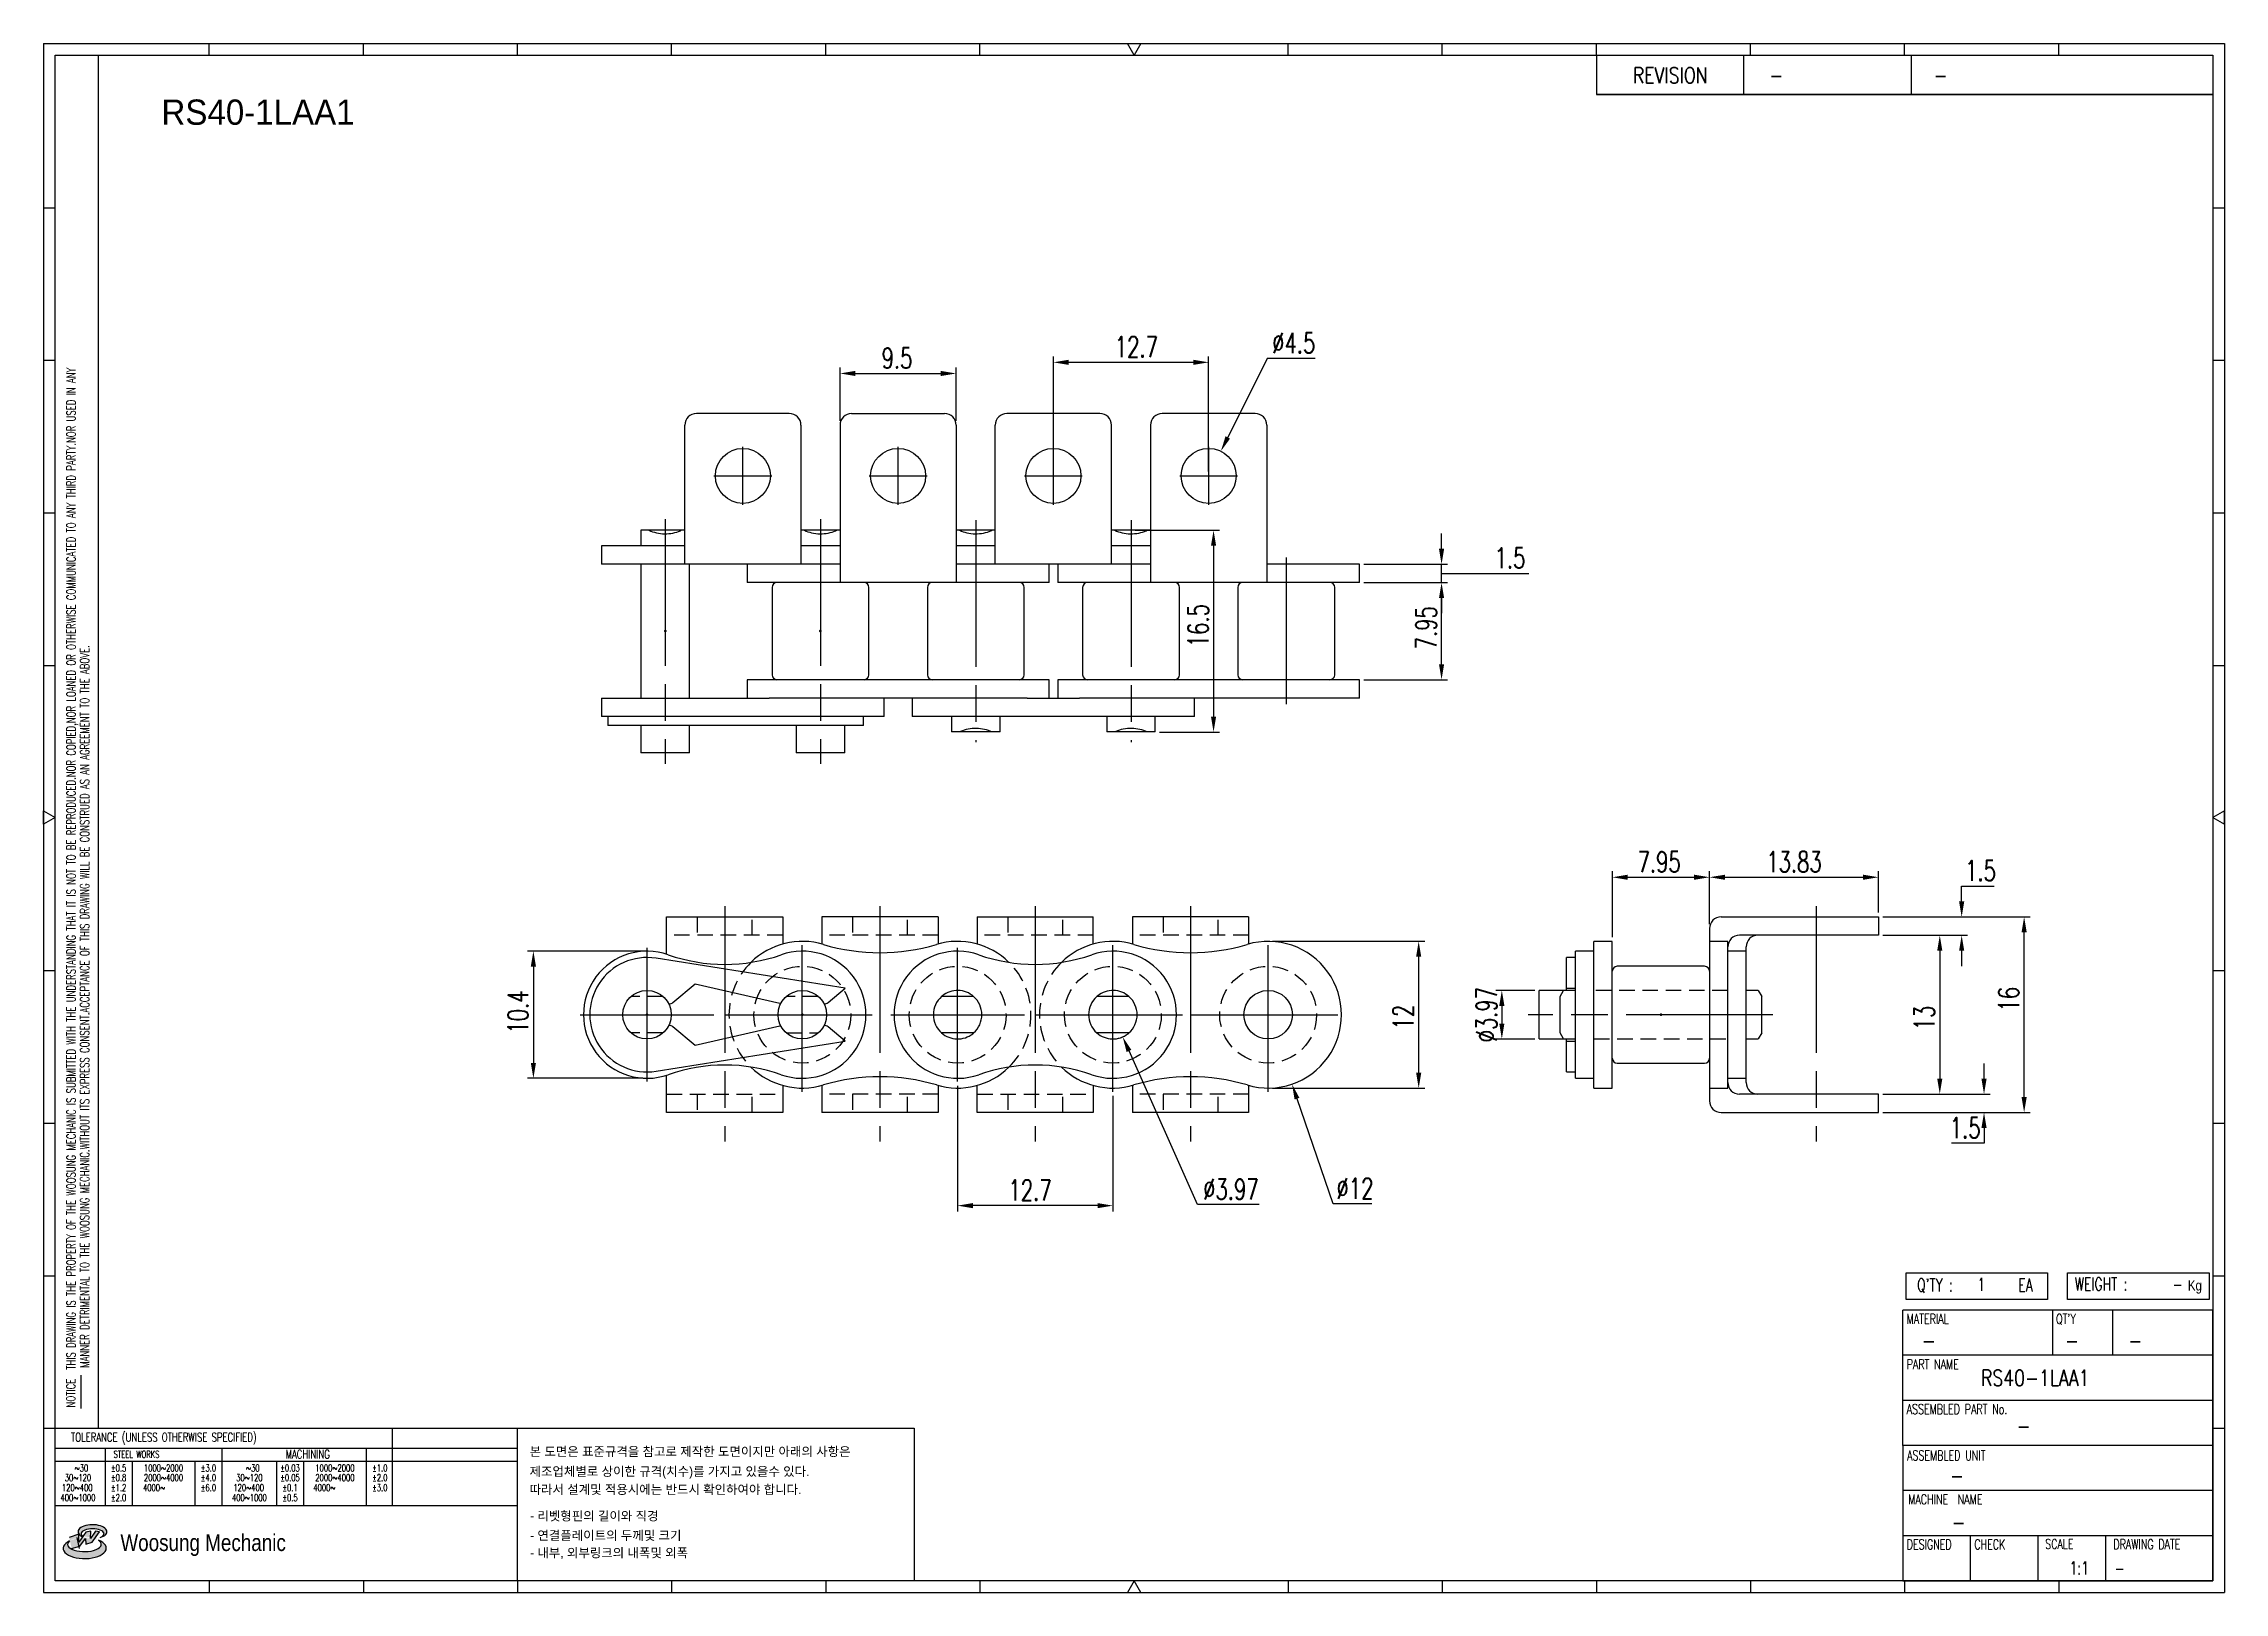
# Model space of a CAD drawing. Header units: millimetres. Extents: x 1499 to 1677, y 1925 to 2051.
import ezdxf
from ezdxf.enums import TextEntityAlignment as Align

# ---------------------------------------------------------------- set-up
doc = ezdxf.new("R2010")
doc.units = ezdxf.units.MM
doc.linetypes.add('AM_ISO08W050', pattern=[18, 12, -1.5, 3, -1.5])
doc.linetypes.add('HIDDEN', pattern=[9.525, 6.35, -3.175])
doc.layers.add('2d ConnectionPoints', color=7, linetype='Continuous', lineweight=50)
doc.layers.add('CL1', color=140, linetype='AM_ISO08W050', lineweight=25)
for name, color, linetype in [('HID-02', 1, 'HIDDEN'), ('S-DIM', 7, 'Continuous'), ('TITLE', 7, 'Continuous'), ('도면레이아웃', 7, 'Continuous')]:
    doc.layers.add(name, color=color, linetype=linetype)
doc.styles.add('HAN', font='ROMANS.shx', dxfattribs={"width": 0.7, "bigfont": 'whgtxt.shx'})
doc.styles.add('HKD_ST2', font='romans.shx', dxfattribs={"width": 0.7, "height": 4, "bigfont": '@extfont2.shx'})
doc.styles.add('HSG', font='SIMPLEX.shx', dxfattribs={"width": 0.7, "bigfont": 'HSG.shx'})
doc.styles.add('MtXpl_', font='Gulim.ttf')
doc.styles.add('SLDTEXTSTYLE4', font='arial.ttf', dxfattribs={"width": 0.8})
doc.styles.get("Standard").update_dxf_attribs({"font": 'arial.ttf'})
doc.dimstyles.new('APP0.7', dxfattribs={"dimscale": 0.7, "dimtxt": 2.4, "dimasz": 1.8, "dimexe": 0.7, "dimexo": 0.5, "dimgap": 0.6, "dimtad": 1, "dimtoh": 1, "dimrnd": 0.01, "dimzin": 9, "dimdsep": 46, "dimtxsty": 'HSG', "dimcen": 0, "dimclrd": 1, "dimclre": 1, "dimclrt": 256, "dimazin": 2, "dimtp": 1, "dimtm": 1, "dimtfac": 0.5, "dimtofl": 0, "dimtmove": 0, "dimatfit": 3, "dimfxl": 0, "dimtvp": 1, "dimtolj": 2, "dimlwd": -1, "dimlwe": -1, "dimarcsym": 0})

msp = doc.modelspace()

# ---------------------------------------------------------------- texts
at = {"color": 254, "style": 'MtXpl_'}
msp.add_text('RS40-1LAA1', height=2.0693, dxfattribs=at).set_placement((1508.729, 2044.799))
at = {"style": 'HAN', "width": 0.8}
msp.add_text('RS40-1LAA1', height=1.2921, dxfattribs=at).set_placement((1657.557, 1941.656))

# ---------------------------------------------------------------- blocks, each defined once
blk = doc.blocks.new('REFGZDFG')
at = {"layer": '도면레이아웃'}
h = blk.add_hatch(color=10, dxfattribs=at)
h.paths.add_polyline_path([(-2.958, 54.547), (-2.947, 54.321), (-2.705, 54.394), (-2.41, 54.81), (-2.567, 54.836), (-2.76, 54.536), (-2.746, 54.828), (-2.954, 54.792), (-3.228, 54.401), (-3.224, 54.712), (-3.603, 54.58), (-3.509, 54.142), (-3.18, 54.233)])
edge = h.paths.add_edge_path()
edge.add_ellipse((-2.688, 54.809), major_axis=(-0.568, 0), ratio=0.487785, start_angle=122.36065, end_angle=403.39574)
edge.add_line((-3.1, 54.619), (-3.092, 54.637))
edge.add_ellipse((-2.685, 54.726), major_axis=(-0.454, 0), ratio=0.444396, start_angle=131.58977, end_angle=386.19408, ccw=False)
edge = h.paths.add_edge_path()
edge.add_ellipse((-2.992, 54.158), major_axis=(-0.851, 0), ratio=0.480113, start_angle=314.67633, end_angle=590.85213)
edge.add_ellipse((-3.004, 54.312), major_axis=(-0.666, 0), ratio=0.43311, start_angle=331.7024, end_angle=574.42495, ccw=False)
at = {"color": 140}
for p, q in [((-4.614, 113.51), (81.404, 113.51)), ((-4.614, 113.51), (-4.614, 52.416)), ((56.632, 113.054), (56.632, 111.501)), ((62.43, 113.054), (62.43, 111.501)), ((69.046, 113.054), (69.046, 111.501)), ((81.404, 113.51), (81.404, 52.416)), ((80.948, 111.501), (56.632, 111.501)), ((56.632, 111.501), (80.948, 111.501)), ((80.948, 111.501), (80.948, 100.888)), ((68.846, 63.974), (68.846, 65.02)), ((68.846, 65.02), (74.432, 65.02)), ((74.432, 65.02), (74.432, 63.974)), ((75.222, 63.974), (75.222, 65.02)), ((75.222, 65.02), (80.808, 65.02)), ((80.808, 65.02), (80.808, 63.974)), ((74.432, 63.974), (68.846, 63.974)), ((80.808, 63.974), (75.222, 63.974)), ((68.724, 58.21), (68.724, 63.547)), ((80.948, 63.547), (68.724, 63.547)), ((74.618, 63.547), (74.618, 61.768)), ((76.99, 63.547), (76.99, 61.768)), ((80.948, 58.21), (80.948, 63.547)), ((80.948, 61.768), (68.724, 61.768)), ((80.948, 59.989), (68.724, 59.989)), ((68.724, 58.21), (68.724, 52.872)), ((80.948, 58.21), (68.724, 58.21)), ((80.948, 52.872), (80.948, 58.21)), ((80.948, 56.43), (68.724, 56.43)), ((80.948, 54.651), (68.724, 54.651)), ((71.393, 52.872), (71.393, 54.651)), ((74.062, 52.872), (74.062, 54.651)), ((76.731, 52.872), (76.731, 54.651)), ((68.724, 52.872), (80.948, 52.872)), ((-4.614, 52.416), (81.404, 52.416))]:
    blk.add_line(p, q, dxfattribs=at)
at = {"color": 2}
for p, q in [((-2.45, 58.89), (-2.45, 113.054)), ((-4.158, 58.89), (14.079, 58.89)), ((9.14, 58.89), (9.14, 55.84)), ((14.079, 52.872), (14.079, 58.89)), ((-4.158, 58.099), (14.079, 58.099)), ((-2.192, 58.099), (-2.192, 55.84)), ((2.422, 58.113), (2.422, 55.84)), ((8.11, 58.099), (8.11, 55.84)), ((-4.158, 57.59), (14.079, 57.59)), ((-1.119, 57.59), (-1.119, 55.84)), ((1.349, 57.59), (1.349, 55.84)), ((4.569, 57.59), (4.569, 55.84)), ((5.642, 57.604), (5.642, 55.84)), ((-4.158, 55.84), (14.079, 55.84))]:
    blk.add_line(p, q, dxfattribs=at)
for p, q in [((14.079, 113.054), (14.079, 113.51)), ((20.158, 113.054), (20.158, 113.51)), ((26.237, 113.054), (26.237, 113.51)), ((32.316, 113.054), (32.316, 113.51)), ((44.474, 113.054), (44.474, 113.51)), ((50.553, 113.054), (50.553, 113.51)), ((56.632, 113.054), (56.632, 113.51)), ((62.711, 113.054), (62.711, 113.51)), ((68.79, 113.054), (68.79, 113.51)), ((74.869, 113.054), (74.869, 113.51)), ((-4.614, 107.036), (-4.158, 107.036)), ((80.948, 107.036), (81.404, 107.036)), ((-4.614, 101.018), (-4.158, 101.018)), ((80.948, 101.018), (81.404, 101.018)), ((-4.614, 95), (-4.158, 95)), ((80.948, 95), (81.404, 95)), ((-4.614, 88.981), (-4.158, 88.981)), ((80.948, 88.981), (81.404, 88.981)), ((-4.614, 76.945), (-4.158, 76.945)), ((80.948, 76.945), (81.404, 76.945)), ((-4.614, 70.927), (-4.158, 70.927)), ((80.948, 70.927), (81.404, 70.927)), ((-4.614, 64.908), (-4.158, 64.908)), ((80.948, 64.908), (81.404, 64.908)), ((-3.136, 59.666), (-3.136, 60.983)), ((-4.614, 58.89), (-4.158, 58.89)), ((80.948, 58.89), (81.404, 58.89)), ((1.921, 52.872), (1.921, 52.416)), ((8, 52.872), (8, 52.416)), ((14.079, 52.872), (14.079, 52.416)), ((20.158, 52.872), (20.158, 52.416)), ((26.237, 52.872), (26.237, 52.416)), ((32.316, 52.872), (32.316, 52.416)), ((62.711, 52.872), (62.711, 52.416)), ((68.79, 52.872), (68.79, 52.416)), ((74.869, 52.872), (74.869, 52.416))]:
    blk.add_line(p, q)
at = {"color": 140}
for points in [[(-4.158, 113.054), (80.948, 113.054), (80.948, 52.872), (-4.158, 52.872)], [(14.079, 58.89), (29.726, 58.89), (29.726, 52.872), (14.079, 52.872)]]:
    blk.add_lwpolyline(points, close=True, dxfattribs=at)
for points in [[(38.395, 113.054), (38.132, 113.51), (38.658, 113.51)], [(-4.158, 82.989), (-4.614, 82.726), (-4.614, 83.252)], [(80.948, 82.989), (81.404, 82.726), (81.404, 83.252)], [(38.395, 52.872), (38.132, 52.416), (38.658, 52.416)]]:
    blk.add_lwpolyline(points, close=True)
at = {"layer": '도면레이아웃'}
for p, q in [((-3.224, 54.712), (-3.603, 54.58)), ((-3.509, 54.142), (-3.18, 54.233)), ((-3.3, 54.58), (-3.207, 54.142)), ((-3.3, 54.58), (-3.3, 54.58)), ((-2.954, 54.792), (-3.228, 54.401)), ((-3.228, 54.401), (-3.224, 54.712)), ((-3.18, 54.233), (-2.958, 54.547)), ((-3.092, 54.637), (-3.1, 54.619)), ((-2.958, 54.547), (-2.947, 54.321)), ((-2.746, 54.828), (-2.954, 54.792)), ((-2.947, 54.321), (-2.705, 54.394)), ((-2.567, 54.836), (-2.76, 54.536)), ((-2.76, 54.536), (-2.746, 54.828)), ((-2.705, 54.394), (-2.41, 54.81)), ((-2.41, 54.81), (-2.567, 54.836))]:
    blk.add_line(p, q, dxfattribs=at)
for centre, major_axis, ratio, start_param, end_param in [((-2.688, 54.809), (-0.568, 0), 0.487785, 2.135596, 7.040584), ((-2.992, 54.158), (-0.851, 0), 0.480113, 5.492138, 10.312315), ((-3.004, 54.312), (-0.666, 0), 0.43311, 5.789299, 10.025607), ((-2.685, 54.726), (-0.454, 0), 0.444396, 2.296675, 6.740358)]:
    blk.add_ellipse(centre, major_axis=major_axis, ratio=ratio, start_param=start_param, end_param=end_param, dxfattribs=at)
for s, height, style, width, p in [('REVISION', 0.6231, 'HAN', 0.8, (58.077, 111.949)), ('-', 0.623, 'HAN', 0.8, (63.455, 111.949)), ('-', 0.623, 'HAN', 0.8, (69.94, 111.949)), ("Q'TY : ", 0.5094, 'HKD_ST2', 0.7, (69.284, 64.287)), ('1', 0.509, 'HKD_ST2', 0.7, (71.66, 64.311)), ('EA', 0.5094, 'HKD_ST2', 0.7, (73.277, 64.287)), ('WEIGHT : ', 0.5094, 'HKD_ST2', 0.7, (75.501, 64.323)), ('-', 0.623, 'HAN', 0.8, (69.468, 62.037)), ('-', 0.623, 'HAN', 0.8, (75.114, 62.037)), ('-', 0.623, 'HAN', 0.8, (77.618, 62.037)), ('-', 0.623, 'HAN', 0.8, (73.209, 58.664)), ('-', 0.623, 'HAN', 0.8, (70.583, 56.706)), ('-', 0.623, 'HAN', 0.8, (70.645, 54.872)), ('1:1', 0.5094, 'HKD_ST2', 0.7, (75.295, 53.121)), ('-', 0.509, 'HKD_ST2', 0.7, (77.07, 53.109))]:
    blk.add_text(s, height=height, dxfattribs=dict(style=style, width=width)).set_placement(p)
at = {"color": 6, "style": 'HKD_ST2', "width": 0.7}
for s, p in [(' THIS DRAWING IS THE PROPERTY OF THE WOOSUNG MECHANIC IS SUBMITTED WITH THE UNDERSTANDING THAT IT IS NOT TO BE REPRODUCED.NOR COPIED,NOR LOANED OR OTHERWISE COMMUNICATED TO ANY THIRD PARTY.NOR USED IN ANY', (-3.355, 61.029)), ('MANNER DETRIMENTAL TO THE WOOSUNG MECHANIC.WITHOUT ITS EXPRESS CONSENT.ACCEPTANCE OF THIS DRAWING WILL BE CONSTRUED AS AN AGREEMENT TO THE ABOVE.', (-2.82, 61.276))]:
    blk.add_text(s, height=0.350152, rotation=90, dxfattribs=at).set_placement(p)
at = {"style": 'HKD_ST2', "width": 0.7}
blk.add_text('-', height=0.509, dxfattribs=at).set_placement((79.754, 64.323), align=Align.RIGHT)
at = {"color": 254, "style": 'HKD_ST2', "width": 0.7}
for s, height, p in [('MATERIAL', 0.3918, (68.873, 63.399)), ("QT'Y", 0.3918, (74.766, 63.399)), ('PART NAME', 0.3918, (68.873, 61.608)), ('ASSEMBLED PART No.', 0.39184, (68.873, 59.84)), ('ASSEMBLED UNIT', 0.39184, (68.89, 58.014)), ('MACHINE  NAME', 0.39184, (68.935, 56.282)), ('DESIGNED', 0.3918, (68.873, 54.503)), ('CHECK', 0.3918, (71.541, 54.503)), ('SCALE', 0.3918, (74.337, 54.521)), ('DRAWING DATE', 0.39184, (77.026, 54.509))]:
    blk.add_text(s, height=height, dxfattribs=at).set_placement(p, align=Align.TOP_LEFT)
at = {"style": 'HKD_ST2', "width": 0.7}
blk.add_text('NOTICE', height=0.3502, rotation=90, dxfattribs=at).set_placement((-3.367, 59.71))
blk.add_text('TOLERANCE (UNLESS OTHERWISE SPECIFIED)', height=0.35015, dxfattribs=at).set_placement((0.126, 58.538), align=Align.MIDDLE_CENTER)
at = {"color": 4, "style": 'HKD_ST2', "width": 0.7}
for s, height, p in [('STEEL WORKS', 0.28012, (-0.948, 57.865)), ('MACHINING', 0.3502, (5.803, 57.867)), ('%%P0.5', 0.2801, (-1.656, 57.322)), ('%%P0.8', 0.2801, (-1.656, 56.945)), ('%%P3.0', 0.2801, (1.886, 57.322)), ('%%P4.0', 0.2801, (1.886, 56.945)), ('%%P0.03', 0.2801, (5.105, 57.322)), ('%%P0.05', 0.2801, (5.105, 56.945)), ('%%P1.0', 0.2801, (8.647, 57.322)), ('%%P2.0', 0.2801, (8.647, 56.945)), ('%%P1.2', 0.2801, (-1.656, 56.551)), ('%%P2.0', 0.2801, (-1.656, 56.149)), ('%%P6.0', 0.2801, (1.886, 56.551)), ('%%P0.1', 0.2801, (5.105, 56.551)), ('%%P0.5', 0.2801, (5.105, 56.149)), ('%%P3.0', 0.2801, (8.647, 56.551))]:
    blk.add_text(s, height=height, dxfattribs=at).set_placement(p, align=Align.MIDDLE)
at = {"color": 140, "style": 'MtXpl_'}
for s, p in [('본 도면은 표준규격을 참고로 제작한 도면이지만 아래의 사항은', (14.554, 57.794)), ('제조업체별로 상이한 규격(치수)를 가지고 있을수 있다.', (14.554, 57.01)), ('따라서 설계및 적용시에는 반드시 확인하여야 합니다.', (14.554, 56.297)), ('- 리벳형핀의 길이와 직경', (14.574, 55.252)), ('- 연결플레이트의 두께및 크기', (14.574, 54.485)), ('- 내부, 외부링크의 내폭및 외폭', (14.574, 53.798))]:
    blk.add_text(s, height=0.36, dxfattribs=at).set_placement(p)
at = {"color": 4, "style": 'HKD_ST2', "width": 0.7}
for s, height, p in [('30%%126120', 0.2801, (-3.259, 56.945)), ('%%12630', 0.2801, (-3.124, 57.322)), ('2000%%1264000', 0.28012, (0.115, 56.945)), ('1000%%1262000', 0.28012, (0.115, 57.322)), ('30%%126120', 0.2801, (3.502, 56.945)), ('%%12630', 0.2801, (3.637, 57.322)), ('2000%%1264000', 0.28012, (6.876, 56.945)), ('1000%%1262000', 0.28012, (6.876, 57.322)), ('400%%1261000', 0.28012, (-3.259, 56.149)), ('120%%126400', 0.28012, (-3.287, 56.551)), ('4000%%126', 0.2801, (-0.256, 56.551)), ('400%%1261000', 0.28012, (3.502, 56.149)), ('120%%126400', 0.28012, (3.474, 56.551)), ('4000%%126', 0.2801, (6.462, 56.551))]:
    blk.add_text(s, height=height, dxfattribs=at).set_placement(p, align=Align.MIDDLE_CENTER)
at = {"color": 1, "style": 'SLDTEXTSTYLE4', "width": 0.8}
blk.add_text('Woosung Mechanic', height=0.66493, dxfattribs=at).set_placement((-1.585, 54.047))
at = {"layer": 'TITLE', "width": 0.8}
blk.add_text('Kg', height=0.4067, dxfattribs=at).set_placement((79.963, 64.323))
blk = doc.blocks.new('*D4')
at = {"layer": 'Defpoints', "color": 0, "transparency": 16777216}
for p in [(1606.73, 2007.36), (1613.43, 2007.36), (1606.73, 1999.41)]:
    blk.add_point(p, dxfattribs=at)
at = {"layer": 'S-DIM', "color": 1, "transparency": 16777216}
for p, q in [((1607.08, 2007.36), (1613.92, 2007.36)), ((1613.43, 2000.67), (1613.43, 2006.1)), ((1607.08, 1999.41), (1613.92, 1999.41))]:
    blk.add_line(p, q, dxfattribs=at)
for points in [[(1613.22, 2006.1), (1613.64, 2006.1), (1613.43, 2007.36)], [(1613.22, 2000.67), (1613.64, 2000.67), (1613.43, 1999.41)]]:
    blk.add_solid(points, dxfattribs=at)
at = {"layer": 'S-DIM', "transparency": 16777216, "insert": (1612.17, 2003.66), "char_height": 1.68, "attachment_point": 5, "rotation": 90, "style": 'HSG'}
blk.add_mtext('\\A2;7.95', dxfattribs=at)
blk = doc.blocks.new('*D5')
at = {"layer": 'Defpoints', "color": 0, "transparency": 16777216}
for p in [(1606.73, 2008.86), (1613.43, 2008.86), (1606.73, 2007.36)]:
    blk.add_point(p, dxfattribs=at)
at = {"layer": 'S-DIM', "color": 1, "transparency": 16777216}
for p, q in [((1613.43, 2010.12), (1613.43, 2011.38)), ((1607.08, 2008.86), (1613.92, 2008.86)), ((1613.43, 2007.36), (1613.43, 2008.86)), ((1607.08, 2007.36), (1613.92, 2007.36)), ((1613.43, 2008.11), (1617.49, 2008.11)), ((1617.49, 2008.11), (1620.57, 2008.11)), ((1613.43, 2006.1), (1613.43, 2004.84))]:
    blk.add_line(p, q, dxfattribs=at)
for points in [[(1613.22, 2010.12), (1613.64, 2010.12), (1613.43, 2008.86)], [(1613.22, 2006.1), (1613.64, 2006.1), (1613.43, 2007.36)]]:
    blk.add_solid(points, dxfattribs=at)
at = {"layer": 'S-DIM', "transparency": 16777216, "insert": (1619.03, 2009.37), "char_height": 1.68, "attachment_point": 5, "style": 'HSG'}
blk.add_mtext('\\A2;1.5', dxfattribs=at)
blk = doc.blocks.new('*D6')
at = {"layer": 'Defpoints', "color": 0, "transparency": 16777216}
for p in [(1581.68, 2025.37), (1581.68, 2016.08), (1594.38, 2016.08)]:
    blk.add_point(p, dxfattribs=at)
at = {"layer": 'S-DIM', "color": 1, "transparency": 16777216}
for p, q in [((1581.68, 2016.43), (1581.68, 2025.86)), ((1593.12, 2025.37), (1582.94, 2025.37)), ((1594.38, 2016.43), (1594.38, 2025.86))]:
    blk.add_line(p, q, dxfattribs=at)
for points in [[(1582.94, 2025.58), (1582.94, 2025.16), (1581.68, 2025.37)], [(1593.12, 2025.58), (1593.12, 2025.16), (1594.38, 2025.37)]]:
    blk.add_solid(points, dxfattribs=at)
at = {"layer": 'S-DIM', "transparency": 16777216, "insert": (1588.47, 2026.63), "char_height": 1.68, "attachment_point": 5, "style": 'HSG'}
blk.add_mtext('\\A2;12.7', dxfattribs=at)
blk = doc.blocks.new('*D7')
at = {"layer": 'Defpoints', "color": 0, "transparency": 16777216}
for p in [(1573.73, 2024.46), (1564.23, 2020.23), (1573.73, 2020.23)]:
    blk.add_point(p, dxfattribs=at)
at = {"layer": 'S-DIM', "color": 1, "transparency": 16777216}
for p, q in [((1564.23, 2020.58), (1564.23, 2024.95)), ((1573.73, 2020.58), (1573.73, 2024.95)), ((1565.49, 2024.46), (1572.47, 2024.46))]:
    blk.add_line(p, q, dxfattribs=at)
for points in [[(1565.49, 2024.67), (1565.49, 2024.25), (1564.23, 2024.46)], [(1572.47, 2024.67), (1572.47, 2024.25), (1573.73, 2024.46)]]:
    blk.add_solid(points, dxfattribs=at)
at = {"layer": 'S-DIM', "transparency": 16777216, "insert": (1568.89, 2025.72), "char_height": 1.68, "attachment_point": 5, "style": 'HSG'}
blk.add_mtext('\\A2;9.5', dxfattribs=at)
blk = doc.blocks.new('*D8')
at = {"layer": 'Defpoints', "color": 0, "transparency": 16777216}
for p in [(1599.25, 1978.01), (1611.56, 1978.01), (1599.25, 1966.01)]:
    blk.add_point(p, dxfattribs=at)
at = {"layer": 'S-DIM', "color": 1, "transparency": 16777216}
for p, q in [((1599.6, 1978.01), (1612.05, 1978.01)), ((1611.56, 1967.27), (1611.56, 1976.75)), ((1599.6, 1966.01), (1612.05, 1966.01))]:
    blk.add_line(p, q, dxfattribs=at)
for points in [[(1611.35, 1976.75), (1611.77, 1976.75), (1611.56, 1978.01)], [(1611.35, 1967.27), (1611.77, 1967.27), (1611.56, 1966.01)]]:
    blk.add_solid(points, dxfattribs=at)
at = {"layer": 'S-DIM', "transparency": 16777216, "insert": (1610.3, 1971.81), "char_height": 1.68, "attachment_point": 5, "rotation": 90, "style": 'HSG'}
blk.add_mtext('\\A2;12', dxfattribs=at)
blk = doc.blocks.new('*D9')
at = {"layer": 'Defpoints', "color": 0, "transparency": 16777216}
for p in [(1573.85, 1966.55), (1586.55, 1965.71), (1573.85, 1956.39)]:
    blk.add_point(p, dxfattribs=at)
at = {"layer": 'S-DIM', "color": 1, "transparency": 16777216}
for p, q in [((1573.85, 1966.2), (1573.85, 1955.9)), ((1586.55, 1965.36), (1586.55, 1955.9)), ((1585.29, 1956.39), (1575.11, 1956.39))]:
    blk.add_line(p, q, dxfattribs=at)
for points in [[(1575.11, 1956.6), (1575.11, 1956.18), (1573.85, 1956.39)], [(1585.29, 1956.6), (1585.29, 1956.18), (1586.55, 1956.39)]]:
    blk.add_solid(points, dxfattribs=at)
at = {"layer": 'S-DIM', "transparency": 16777216, "insert": (1579.77, 1957.65), "char_height": 1.68, "attachment_point": 5, "style": 'HSG'}
blk.add_mtext('\\A2;12.7', dxfattribs=at)
blk = doc.blocks.new('*D10')
at = {"layer": 'Defpoints', "color": 0, "transparency": 16777216}
for p in [(1548.45, 1977.21), (1539.15, 1966.81), (1548.45, 1966.81)]:
    blk.add_point(p, dxfattribs=at)
at = {"layer": 'S-DIM', "color": 1, "transparency": 16777216}
for p, q in [((1548.1, 1977.21), (1538.66, 1977.21)), ((1539.15, 1975.95), (1539.15, 1968.07)), ((1548.1, 1966.81), (1538.66, 1966.81))]:
    blk.add_line(p, q, dxfattribs=at)
for points in [[(1538.94, 1975.95), (1539.36, 1975.95), (1539.15, 1977.21)], [(1538.94, 1968.07), (1539.36, 1968.07), (1539.15, 1966.81)]]:
    blk.add_solid(points, dxfattribs=at)
at = {"layer": 'S-DIM', "transparency": 16777216, "insert": (1537.89, 1972.23), "char_height": 1.68, "attachment_point": 5, "rotation": 90, "style": 'HSG'}
blk.add_mtext('\\A2;10.4', dxfattribs=at)
blk = doc.blocks.new('*D11')
at = {"layer": 'Defpoints', "color": 0, "transparency": 16777216}
for p in [(1585.74, 1973.82), (1587.35, 1970.19)]:
    blk.add_point(p, dxfattribs=at)
at = {"layer": 'S-DIM', "color": 1, "transparency": 16777216}
for p, q in [((1593.46, 1956.47), (1587.87, 1969.04)), ((1598.52, 1956.47), (1593.46, 1956.47))]:
    blk.add_line(p, q, dxfattribs=at)
blk.add_arc((1586.55, 1972.01), 1.98, 279.8262, 301.3071, dxfattribs=at)
blk.add_solid([(1588.06, 1969.13), (1587.67, 1968.96), (1587.35, 1970.19)], dxfattribs=at)
at = {"layer": 'S-DIM', "transparency": 16777216, "insert": (1596.2, 1957.73), "char_height": 1.68, "attachment_point": 5, "style": 'HSG'}
blk.add_mtext('\\A2;∅3.97', dxfattribs=at)
blk = doc.blocks.new('*D12')
at = {"layer": 'Defpoints', "color": 0, "transparency": 16777216}
for p in [(1597.3, 1977.68), (1601.2, 1966.33)]:
    blk.add_point(p, dxfattribs=at)
at = {"layer": 'S-DIM', "color": 1, "transparency": 16777216}
for p, q in [((1604.56, 1956.54), (1601.61, 1965.14)), ((1607.72, 1956.54), (1604.56, 1956.54))]:
    blk.add_line(p, q, dxfattribs=at)
blk.add_solid([(1601.8, 1965.21), (1601.41, 1965.07), (1601.2, 1966.33)], dxfattribs=at)
at = {"layer": 'S-DIM', "transparency": 16777216, "insert": (1606.35, 1957.8), "char_height": 1.68, "attachment_point": 5, "style": 'HSG'}
blk.add_mtext('\\A2;∅12', dxfattribs=at)
blk = doc.blocks.new('*D13')
at = {"layer": 'Defpoints', "color": 0, "transparency": 16777216}
for p in [(1621.42, 1973.99), (1618.36, 1970.02), (1621.42, 1970.02)]:
    blk.add_point(p, dxfattribs=at)
at = {"layer": 'S-DIM', "color": 1, "transparency": 16777216}
for p, q in [((1621.07, 1973.99), (1617.87, 1973.99)), ((1618.36, 1972.73), (1618.36, 1971.28)), ((1621.07, 1970.02), (1617.87, 1970.02))]:
    blk.add_line(p, q, dxfattribs=at)
for points in [[(1618.15, 1972.73), (1618.57, 1972.73), (1618.36, 1973.99)], [(1618.15, 1971.28), (1618.57, 1971.28), (1618.36, 1970.02)]]:
    blk.add_solid(points, dxfattribs=at)
at = {"layer": 'S-DIM', "transparency": 16777216, "insert": (1617.1, 1972.01), "char_height": 1.68, "attachment_point": 5, "rotation": 90, "style": 'HSG'}
blk.add_mtext('\\A2;%%c3.97', dxfattribs=at)
blk = doc.blocks.new('*D14')
at = {"layer": 'Defpoints', "color": 0, "transparency": 16777216}
for p in [(1635.35, 1983.25), (1635.35, 1979.06), (1627.4, 1978.01)]:
    blk.add_point(p, dxfattribs=at)
at = {"layer": 'S-DIM', "color": 1, "transparency": 16777216}
for p, q in [((1627.4, 1978.36), (1627.4, 1983.74)), ((1635.35, 1979.41), (1635.35, 1983.74)), ((1628.66, 1983.25), (1634.09, 1983.25))]:
    blk.add_line(p, q, dxfattribs=at)
for points in [[(1628.66, 1983.46), (1628.66, 1983.04), (1627.4, 1983.25)], [(1634.09, 1983.46), (1634.09, 1983.04), (1635.35, 1983.25)]]:
    blk.add_solid(points, dxfattribs=at)
at = {"layer": 'S-DIM', "transparency": 16777216, "insert": (1631.23, 1984.51), "char_height": 1.68, "attachment_point": 5, "style": 'HSG'}
blk.add_mtext('\\A2;7.95', dxfattribs=at)
blk = doc.blocks.new('*D15')
at = {"layer": 'Defpoints', "color": 0, "transparency": 16777216}
for p in [(1649.17, 1983.25), (1649.17, 1980.01), (1635.35, 1979.06)]:
    blk.add_point(p, dxfattribs=at)
at = {"layer": 'S-DIM', "color": 1, "transparency": 16777216}
for p, q in [((1635.35, 1979.41), (1635.35, 1983.74)), ((1649.17, 1980.36), (1649.17, 1983.74)), ((1636.61, 1983.25), (1647.91, 1983.25))]:
    blk.add_line(p, q, dxfattribs=at)
for points in [[(1636.61, 1983.46), (1636.61, 1983.04), (1635.35, 1983.25)], [(1647.91, 1983.46), (1647.91, 1983.04), (1649.17, 1983.25)]]:
    blk.add_solid(points, dxfattribs=at)
at = {"layer": 'S-DIM', "transparency": 16777216, "insert": (1642.26, 1984.51), "char_height": 1.68, "attachment_point": 5, "style": 'HSG'}
blk.add_mtext('\\A2;13.83', dxfattribs=at)
blk = doc.blocks.new('*D16')
at = {"layer": 'Defpoints', "color": 0, "transparency": 16777216}
for p in [(1595.38, 2018.1), (1593.38, 2014.07)]:
    blk.add_point(p, dxfattribs=at)
at = {"layer": 'S-DIM', "color": 1, "transparency": 16777216}
for p, q in [((1599.16, 2025.69), (1595.95, 2019.23)), ((1603.1, 2025.69), (1599.16, 2025.69))]:
    blk.add_line(p, q, dxfattribs=at)
blk.add_solid([(1595.76, 2019.32), (1596.13, 2019.13), (1595.38, 2018.1)], dxfattribs=at)
at = {"layer": 'S-DIM', "transparency": 16777216, "insert": (1601.34, 2026.95), "char_height": 1.68, "attachment_point": 5, "style": 'HSG'}
blk.add_mtext('\\A2;∅4.5', dxfattribs=at)
blk = doc.blocks.new('*D17')
at = {"layer": 'Defpoints', "color": 0, "transparency": 16777216}
for p in [(1649.17, 1978.51), (1649.17, 1965.51), (1654.18, 1965.51)]:
    blk.add_point(p, dxfattribs=at)
at = {"layer": 'S-DIM', "color": 1, "transparency": 16777216}
for p, q in [((1649.52, 1978.51), (1654.67, 1978.51)), ((1654.18, 1977.25), (1654.18, 1966.77)), ((1649.52, 1965.51), (1654.67, 1965.51))]:
    blk.add_line(p, q, dxfattribs=at)
for points in [[(1653.97, 1977.25), (1654.39, 1977.25), (1654.18, 1978.51)], [(1653.97, 1966.77), (1654.39, 1966.77), (1654.18, 1965.51)]]:
    blk.add_solid(points, dxfattribs=at)
at = {"layer": 'S-DIM', "transparency": 16777216, "insert": (1652.92, 1971.74), "char_height": 1.68, "attachment_point": 5, "rotation": 90, "style": 'HSG'}
blk.add_mtext('\\A2;13', dxfattribs=at)
blk = doc.blocks.new('*D18')
at = {"layer": 'Defpoints', "color": 0, "transparency": 16777216}
for p in [(1649.17, 1980.01), (1649.17, 1978.51), (1655.97, 1978.51)]:
    blk.add_point(p, dxfattribs=at)
at = {"layer": 'S-DIM', "color": 1, "transparency": 16777216}
for p, q in [((1655.97, 1981.27), (1655.97, 1982.53)), ((1655.97, 1982.53), (1658.63, 1982.53)), ((1649.52, 1980.01), (1656.46, 1980.01)), ((1649.52, 1978.51), (1656.46, 1978.51)), ((1655.97, 1977.25), (1655.97, 1975.99))]:
    blk.add_line(p, q, dxfattribs=at)
for points in [[(1655.76, 1981.27), (1656.18, 1981.27), (1655.97, 1980.01)], [(1655.76, 1977.25), (1656.18, 1977.25), (1655.97, 1978.51)]]:
    blk.add_solid(points, dxfattribs=at)
at = {"layer": 'S-DIM', "transparency": 16777216, "insert": (1657.51, 1983.79), "char_height": 1.68, "attachment_point": 5, "style": 'HSG'}
blk.add_mtext('\\A2;1.5', dxfattribs=at)
blk = doc.blocks.new('*D19')
at = {"layer": 'Defpoints', "color": 0, "transparency": 16777216}
for p in [(1649.17, 1965.51), (1649.17, 1964.01), (1657.8, 1964.01)]:
    blk.add_point(p, dxfattribs=at)
at = {"layer": 'S-DIM', "color": 1, "transparency": 16777216}
for p, q in [((1657.8, 1966.77), (1657.8, 1968.03)), ((1649.52, 1965.51), (1658.29, 1965.51)), ((1649.52, 1964.01), (1658.29, 1964.01)), ((1657.8, 1962.75), (1657.8, 1961.49)), ((1657.8, 1961.49), (1655.14, 1961.49))]:
    blk.add_line(p, q, dxfattribs=at)
for points in [[(1657.59, 1966.77), (1658.01, 1966.77), (1657.8, 1965.51)], [(1657.59, 1962.75), (1658.01, 1962.75), (1657.8, 1964.01)]]:
    blk.add_solid(points, dxfattribs=at)
at = {"layer": 'S-DIM', "transparency": 16777216, "insert": (1656.26, 1962.75), "char_height": 1.68, "attachment_point": 5, "style": 'HSG'}
blk.add_mtext('\\A2;1.5', dxfattribs=at)
blk = doc.blocks.new('*D20')
at = {"layer": 'Defpoints', "color": 0, "transparency": 16777216}
for p in [(1649.17, 1980.01), (1661.08, 1980.01), (1649.17, 1964.01)]:
    blk.add_point(p, dxfattribs=at)
at = {"layer": 'S-DIM', "color": 1, "transparency": 16777216}
for p, q in [((1649.52, 1980.01), (1661.57, 1980.01)), ((1661.08, 1965.27), (1661.08, 1978.75)), ((1649.52, 1964.01), (1661.57, 1964.01))]:
    blk.add_line(p, q, dxfattribs=at)
for points in [[(1660.87, 1978.75), (1661.29, 1978.75), (1661.08, 1980.01)], [(1660.87, 1965.27), (1661.29, 1965.27), (1661.08, 1964.01)]]:
    blk.add_solid(points, dxfattribs=at)
at = {"layer": 'S-DIM', "transparency": 16777216, "insert": (1659.82, 1973.28), "char_height": 1.68, "attachment_point": 5, "rotation": 90, "style": 'HSG'}
blk.add_mtext('\\A2;16', dxfattribs=at)
blk = doc.blocks.new('*D21')
at = {"layer": 'Defpoints', "color": 0, "transparency": 16777216}
for p in [(1588.03, 2011.63), (1590.02, 1995.13), (1594.78, 1995.13)]:
    blk.add_point(p, dxfattribs=at)
at = {"layer": 'S-DIM', "color": 1, "transparency": 16777216}
for p, q in [((1588.38, 2011.63), (1595.27, 2011.63)), ((1594.78, 2010.37), (1594.78, 1996.39)), ((1590.37, 1995.13), (1595.27, 1995.13))]:
    blk.add_line(p, q, dxfattribs=at)
for points in [[(1594.57, 2010.37), (1594.99, 2010.37), (1594.78, 2011.63)], [(1594.57, 1996.39), (1594.99, 1996.39), (1594.78, 1995.13)]]:
    blk.add_solid(points, dxfattribs=at)
at = {"layer": 'S-DIM', "transparency": 16777216, "insert": (1593.52, 2003.83), "char_height": 1.68, "attachment_point": 5, "rotation": 90, "style": 'HSG'}
blk.add_mtext('\\A2;16.5', dxfattribs=at)

# ---------------------------------------------------------------- dimensions: what is measured, and where the dimension line sits
at = {"layer": 'S-DIM'}
for p1, p2, picture, middle in [((1593.38, 2014.07), (1595.384, 2018.099), '*D16', (1601.34, 2025.685)), ((1597.298, 1977.682), (1601.196, 1966.333), '*D12', (1606.352, 1956.539)), ((1585.741, 1973.821), (1587.353, 1970.193), '*D11', (1596.201, 1956.466))]:
    dim = msp.add_diameter_dim_2p(p1=p1, p2=p2, dimstyle='APP0.7', dxfattribs=at)
    dim.commit()
    dim.dimension.update_dxf_attribs({"geometry": picture, "text_midpoint": middle, "dimtype": 163})
for base, p1, p2, picture, middle in [((1573.732, 2024.459), (1564.232, 2020.235), (1573.732, 2020.235), '*D7', (1568.887, 2024.459)), ((1581.682, 2025.365), (1594.382, 2016.085), (1581.682, 2016.085), '*D6', (1588.467, 2025.365)), ((1635.346, 1983.25), (1627.396, 1978.007), (1635.346, 1979.057), '*D14', (1631.232, 1983.25)), ((1573.847, 1956.394), (1586.547, 1965.707), (1573.847, 1966.547), '*D9', (1579.767, 1956.394))]:
    dim = msp.add_linear_dim(base=base, p1=p1, p2=p2, dimstyle='APP0.7', dxfattribs=at)
    dim.commit()
    dim.dimension.update_dxf_attribs({"geometry": picture, "text_midpoint": middle, "dimtype": 160})
for base, p1, p2, picture, middle in [((1594.776, 1995.135), (1588.032, 2011.635), (1590.017, 1995.135), '*D21', (1594.776, 2003.834)), ((1613.425, 2007.36), (1606.732, 1999.41), (1606.732, 2007.36), '*D4', (1613.425, 2003.663)), ((1655.967, 1978.507), (1649.171, 1980.007), (1649.171, 1978.507), '*D18', (1657.507, 1982.527)), ((1661.084, 1980.007), (1649.171, 1964.007), (1649.171, 1980.007), '*D20', (1661.084, 1973.28)), ((1654.177, 1965.507), (1649.171, 1978.507), (1649.171, 1965.507), '*D17', (1654.177, 1971.743)), ((1539.155, 1966.807), (1548.447, 1977.207), (1548.447, 1966.807), '*D10', (1539.155, 1972.23)), ((1611.559, 1978.007), (1599.247, 1966.007), (1599.247, 1978.007), '*D8', (1611.559, 1971.811)), ((1657.797, 1964.007), (1649.171, 1965.507), (1649.171, 1964.007), '*D19', (1656.257, 1961.487))]:
    dim = msp.add_linear_dim(base=base, p1=p1, p2=p2, angle=90, dimstyle='APP0.7', dxfattribs=at)
    dim.commit()
    dim.dimension.update_dxf_attribs({"geometry": picture, "text_midpoint": middle, "dimtype": 160})
dim = msp.add_linear_dim(base=(1613.425, 2008.86), p1=(1606.732, 2007.36), p2=(1606.732, 2008.86), angle=90, dimstyle='APP0.7', override={"dimtmove": 1}, dxfattribs=at)
dim.commit()
dim.dimension.update_dxf_attribs({"geometry": '*D5', "text_midpoint": (1617.905, 2009.37)})
dim = msp.add_linear_dim(base=(1649.171091836, 1983.250317946), p1=(1635.346091836, 1979.057178332), p2=(1649.171091836, 1980.007178332), dimstyle='APP0.7', override={"dimtmove": 1}, dxfattribs=at)
dim.commit()
dim.dimension.update_dxf_attribs({"geometry": '*D15', "text_midpoint": (1642.258591836, 1984.510317946)})
dim = msp.add_linear_dim(base=(1618.36, 1970.022), p1=(1621.421, 1973.992), p2=(1621.421, 1970.022), angle=90, text='%%c<>', dimstyle='APP0.7', dxfattribs=at)
dim.commit()
dim.dimension.update_dxf_attribs({"geometry": '*D13', "text_midpoint": (1618.36, 1972.007), "dimtype": 160})

# ---------------------------------------------------------------- linework, layer by layer
for p, q in [((1512.642, 2050.495), (1512.642, 2051.44)), ((1525.247, 2050.495), (1525.247, 2051.44)), ((1560.082, 2021.185), (1552.482, 2021.185)), ((1565.182, 2021.185), (1572.782, 2021.185)), ((1585.482, 2021.185), (1577.882, 2021.185)), ((1598.182, 2021.185), (1590.582, 2021.185)), ((1551.532, 2008.86), (1551.532, 2020.235)), ((1561.032, 2020.235), (1561.032, 2008.86)), ((1564.232, 2020.235), (1564.232, 2007.36)), ((1573.732, 2020.235), (1573.732, 2007.36)), ((1576.932, 2008.86), (1576.932, 2020.235)), ((1586.432, 2008.86), (1586.432, 2020.235)), ((1589.632, 2020.235), (1589.632, 2007.36)), ((1599.132, 2020.235), (1599.132, 2007.36)), ((1551.532, 2010.36), (1544.732, 2010.36)), ((1544.732, 2010.36), (1544.732, 2008.86)), ((1547.947, 2011.635), (1547.947, 2010.36)), ((1551.532, 2011.635), (1547.947, 2011.635)), ((1564.232, 2011.635), (1561.032, 2011.635)), ((1564.232, 2010.36), (1561.032, 2010.36)), ((1576.932, 2011.635), (1573.732, 2011.635)), ((1576.932, 2010.36), (1573.732, 2010.36)), ((1589.632, 2011.635), (1586.432, 2011.635)), ((1589.632, 2010.36), (1586.432, 2010.36)), ((1561.032, 2008.86), (1544.732, 2008.86)), ((1547.947, 2008.86), (1547.947, 1997.91)), ((1551.917, 1997.91), (1551.917, 2008.86)), ((1556.632, 2008.86), (1556.632, 2007.36)), ((1564.232, 2008.86), (1561.032, 2008.86)), ((1576.932, 2008.86), (1573.732, 2008.86)), ((1586.432, 2008.86), (1576.932, 2008.86)), ((1581.332, 2007.36), (1581.332, 2008.86)), ((1582.032, 2008.86), (1582.032, 2007.36)), ((1589.632, 2008.86), (1586.432, 2008.86)), ((1606.732, 2008.86), (1599.132, 2008.86)), ((1606.732, 2007.36), (1606.732, 2008.86)), ((1581.332, 2007.36), (1556.632, 2007.36)), ((1558.672, 2006.962), (1558.672, 1999.807)), ((1566.592, 1999.807), (1566.592, 2006.962)), ((1571.372, 2006.962), (1571.372, 1999.807)), ((1579.292, 1999.807), (1579.292, 2006.962)), ((1606.732, 2007.36), (1582.032, 2007.36)), ((1584.072, 2006.962), (1584.072, 1999.807)), ((1591.992, 1999.807), (1591.992, 2006.962)), ((1596.772, 2006.962), (1596.772, 1999.807)), ((1604.692, 1999.807), (1604.692, 2006.962)), ((1544.732, 1997.91), (1558.43, 1997.91)), ((1544.732, 1997.91), (1544.732, 1996.41)), ((1581.332, 1999.41), (1556.632, 1999.41)), ((1556.632, 1999.41), (1556.632, 1997.91)), ((1579.535, 1997.91), (1558.43, 1997.91)), ((1567.832, 1996.41), (1567.832, 1997.91)), ((1570.132, 1997.91), (1570.132, 1996.41)), ((1579.535, 1997.91), (1583.83, 1997.91)), ((1581.332, 1997.91), (1581.332, 1999.41)), ((1606.732, 1999.41), (1582.032, 1999.41)), ((1582.032, 1999.41), (1582.032, 1997.91)), ((1606.732, 1997.91), (1583.83, 1997.91)), ((1593.232, 1996.41), (1593.232, 1997.91)), ((1606.732, 1997.91), (1606.732, 1999.41)), ((1567.832, 1996.41), (1544.732, 1996.41)), ((1545.252, 1996.41), (1545.252, 1995.66)), ((1566.148, 1995.66), (1566.148, 1996.41)), ((1593.232, 1996.41), (1570.132, 1996.41)), ((1573.347, 1996.41), (1573.347, 1995.135)), ((1577.317, 1995.135), (1577.317, 1996.41)), ((1586.047, 1996.41), (1586.047, 1995.135)), ((1590.017, 1995.135), (1590.017, 1996.41)), ((1566.148, 1995.66), (1545.252, 1995.66)), ((1547.947, 1995.66), (1547.947, 1993.435)), ((1551.917, 1993.435), (1551.917, 1995.66)), ((1560.647, 1995.66), (1560.647, 1993.435)), ((1564.617, 1993.435), (1564.617, 1995.66)), ((1577.317, 1995.135), (1573.347, 1995.135)), ((1590.017, 1995.135), (1586.047, 1995.135)), ((1551.917, 1993.435), (1547.947, 1993.435)), ((1564.617, 1993.435), (1560.647, 1993.435)), ((1550.047, 1976.955), (1550.047, 1980.007)), ((1550.047, 1980.007), (1559.547, 1980.007)), ((1559.547, 1980.007), (1559.547, 1977.79)), ((1562.747, 1980.007), (1562.747, 1977.79)), ((1572.247, 1980.007), (1562.747, 1980.007)), ((1572.247, 1980.007), (1572.247, 1977.79)), ((1575.447, 1980.007), (1575.447, 1977.79)), ((1575.447, 1980.007), (1584.947, 1980.007)), ((1584.947, 1977.79), (1584.947, 1980.007)), ((1588.147, 1980.007), (1588.147, 1977.79)), ((1597.647, 1980.007), (1588.147, 1980.007)), ((1597.647, 1980.007), (1597.647, 1977.79)), ((1636.296, 1980.007), (1649.171, 1980.007)), ((1649.171, 1980.007), (1649.171, 1978.507)), ((1635.346, 1979.057), (1635.346, 1964.957)), ((1649.171, 1978.507), (1637.796, 1978.507)), ((1564.663, 1974.177), (1549.179, 1976.63)), ((1624.396, 1976.687), (1623.646, 1976.687)), ((1623.646, 1973.992), (1623.646, 1976.687)), ((1625.896, 1977.207), (1624.396, 1977.207)), ((1624.396, 1966.807), (1624.396, 1977.207)), ((1627.396, 1978.007), (1625.896, 1978.007)), ((1625.896, 1966.007), (1625.896, 1978.007)), ((1627.396, 1966.007), (1627.396, 1978.007)), ((1636.846, 1978.007), (1635.346, 1978.007)), ((1636.846, 1966.007), (1636.846, 1978.007)), ((1638.346, 1977.207), (1636.846, 1977.207)), ((1638.346, 1966.457), (1638.346, 1977.557)), ((1550.567, 1973.006), (1552.387, 1974.533)), ((1552.387, 1974.533), (1559.295, 1972.958)), ((1634.949, 1975.967), (1627.794, 1975.967)), ((1563.267, 1973.006), (1564.663, 1974.177)), ((1575.16, 1973.496), (1572.534, 1973.496)), ((1587.86, 1973.496), (1585.234, 1973.496)), ((1621.421, 1970.022), (1621.421, 1973.992)), ((1623.408, 1973.992), (1621.421, 1973.992)), ((1623.121, 1973.496), (1623.408, 1973.992)), ((1623.121, 1970.518), (1623.121, 1973.496)), ((1624.396, 1973.992), (1623.408, 1973.992)), ((1623.646, 1974.177), (1624.396, 1974.177)), ((1639.335, 1973.992), (1638.346, 1973.992)), ((1639.335, 1973.992), (1639.621, 1973.496)), ((1639.621, 1970.518), (1639.621, 1973.496)), ((1552.387, 1969.481), (1550.567, 1971.009)), ((1559.295, 1971.057), (1552.387, 1969.481)), ((1564.663, 1969.837), (1563.267, 1971.009)), ((1549.179, 1967.385), (1564.663, 1969.837)), ((1575.16, 1970.518), (1572.534, 1970.518)), ((1587.86, 1970.518), (1585.234, 1970.518)), ((1621.421, 1970.022), (1623.408, 1970.022)), ((1623.408, 1970.022), (1623.121, 1970.518)), ((1623.408, 1970.022), (1624.396, 1970.022)), ((1623.646, 1967.327), (1623.646, 1970.022)), ((1623.646, 1969.837), (1624.396, 1969.837)), ((1638.346, 1970.022), (1639.335, 1970.022)), ((1639.621, 1970.518), (1639.335, 1970.022)), ((1627.794, 1968.047), (1634.949, 1968.047)), ((1550.047, 1964.007), (1550.047, 1967.059)), ((1559.547, 1966.224), (1559.547, 1964.007)), ((1562.747, 1966.224), (1562.747, 1964.007)), ((1572.247, 1966.224), (1572.247, 1964.007)), ((1575.447, 1964.007), (1575.447, 1966.224)), ((1584.947, 1966.224), (1584.947, 1964.007)), ((1588.147, 1966.224), (1588.147, 1964.007)), ((1597.647, 1966.224), (1597.647, 1964.007)), ((1623.646, 1967.327), (1624.396, 1967.327)), ((1624.396, 1966.807), (1625.896, 1966.807)), ((1625.896, 1966.007), (1627.396, 1966.007)), ((1635.346, 1966.007), (1636.846, 1966.007)), ((1636.846, 1966.807), (1638.346, 1966.807)), ((1559.547, 1964.007), (1550.047, 1964.007)), ((1572.247, 1964.007), (1562.747, 1964.007)), ((1584.947, 1964.007), (1575.447, 1964.007)), ((1597.647, 1964.007), (1588.147, 1964.007)), ((1636.296, 1964.007), (1649.171, 1964.007)), ((1649.171, 1965.507), (1637.796, 1965.507)), ((1649.171, 1964.007), (1649.171, 1965.507)), ((1600.88, 1925.701), (1600.88, 1924.756)), ((1613.486, 1925.701), (1613.486, 1924.756)), ((1626.091, 1925.701), (1626.091, 1924.756))]:
    msp.add_line(p, q)
for points in [[(1548.619, 2011.635), (1548.754, 2011.572), (1548.898, 2011.516), (1549.049, 2011.468), (1549.208, 2011.427), (1549.372, 2011.395), (1549.54, 2011.371), (1549.711, 2011.355), (1549.883, 2011.349), (1550.057, 2011.351), (1550.229, 2011.361), (1550.399, 2011.38), (1550.565, 2011.408), (1550.727, 2011.444), (1550.882, 2011.488), (1551.03, 2011.54), (1551.17, 2011.599), (1551.245, 2011.635)], [(1561.319, 2011.635), (1561.454, 2011.572), (1561.598, 2011.516), (1561.749, 2011.468), (1561.908, 2011.427), (1562.072, 2011.395), (1562.24, 2011.371), (1562.411, 2011.355), (1562.583, 2011.349), (1562.757, 2011.351), (1562.929, 2011.361), (1563.099, 2011.38), (1563.265, 2011.408), (1563.427, 2011.444), (1563.582, 2011.488), (1563.73, 2011.54), (1563.87, 2011.599), (1563.945, 2011.635)], [(1574.019, 2011.635), (1574.154, 2011.572), (1574.298, 2011.516), (1574.449, 2011.468), (1574.608, 2011.427), (1574.772, 2011.395), (1574.94, 2011.371), (1575.111, 2011.355), (1575.283, 2011.349), (1575.457, 2011.351), (1575.629, 2011.361), (1575.799, 2011.38), (1575.965, 2011.408), (1576.127, 2011.444), (1576.282, 2011.488), (1576.43, 2011.54), (1576.57, 2011.599), (1576.645, 2011.635)], [(1586.719, 2011.635), (1586.854, 2011.572), (1586.998, 2011.516), (1587.149, 2011.468), (1587.308, 2011.427), (1587.472, 2011.395), (1587.64, 2011.371), (1587.811, 2011.355), (1587.983, 2011.349), (1588.157, 2011.351), (1588.329, 2011.361), (1588.499, 2011.38), (1588.665, 2011.408), (1588.827, 2011.444), (1588.982, 2011.488), (1589.13, 2011.54), (1589.27, 2011.599), (1589.345, 2011.635)], [(1576.645, 1995.135), (1576.51, 1995.198), (1576.367, 1995.253), (1576.215, 1995.302), (1576.057, 1995.342), (1575.893, 1995.375), (1575.725, 1995.399), (1575.554, 1995.414), (1575.381, 1995.421), (1575.208, 1995.419), (1575.036, 1995.408), (1574.866, 1995.389), (1574.699, 1995.362), (1574.538, 1995.326), (1574.382, 1995.282), (1574.234, 1995.23), (1574.094, 1995.171), (1574.019, 1995.135)], [(1589.345, 1995.135), (1589.21, 1995.198), (1589.067, 1995.253), (1588.915, 1995.302), (1588.757, 1995.342), (1588.593, 1995.375), (1588.425, 1995.399), (1588.254, 1995.414), (1588.081, 1995.421), (1587.908, 1995.419), (1587.736, 1995.408), (1587.566, 1995.389), (1587.399, 1995.362), (1587.238, 1995.326), (1587.082, 1995.282), (1586.934, 1995.23), (1586.794, 1995.171), (1586.719, 1995.135)], [(1575.16, 1973.496), (1575.025, 1973.605), (1574.882, 1973.701), (1574.73, 1973.785), (1574.572, 1973.855), (1574.408, 1973.911), (1574.24, 1973.953), (1574.069, 1973.98), (1573.896, 1973.992), (1573.723, 1973.988), (1573.551, 1973.97), (1573.381, 1973.937), (1573.214, 1973.889), (1573.053, 1973.826), (1572.897, 1973.75), (1572.749, 1973.661), (1572.609, 1973.559), (1572.534, 1973.496)], [(1587.86, 1973.496), (1587.725, 1973.605), (1587.582, 1973.701), (1587.43, 1973.785), (1587.272, 1973.855), (1587.108, 1973.911), (1586.94, 1973.953), (1586.769, 1973.98), (1586.596, 1973.992), (1586.423, 1973.988), (1586.251, 1973.97), (1586.081, 1973.937), (1585.914, 1973.889), (1585.753, 1973.826), (1585.597, 1973.75), (1585.449, 1973.661), (1585.309, 1973.559), (1585.234, 1973.496)], [(1572.534, 1970.518), (1572.669, 1970.41), (1572.813, 1970.313), (1572.964, 1970.229), (1573.122, 1970.159), (1573.286, 1970.103), (1573.454, 1970.061), (1573.625, 1970.035), (1573.798, 1970.023), (1573.971, 1970.026), (1574.144, 1970.044), (1574.314, 1970.078), (1574.48, 1970.126), (1574.641, 1970.188), (1574.797, 1970.264), (1574.945, 1970.354), (1575.085, 1970.456), (1575.16, 1970.518)], [(1585.234, 1970.518), (1585.369, 1970.41), (1585.513, 1970.313), (1585.664, 1970.229), (1585.822, 1970.159), (1585.986, 1970.103), (1586.154, 1970.061), (1586.325, 1970.035), (1586.498, 1970.023), (1586.671, 1970.026), (1586.844, 1970.044), (1587.014, 1970.078), (1587.18, 1970.126), (1587.341, 1970.188), (1587.497, 1970.264), (1587.645, 1970.354), (1587.785, 1970.456), (1587.86, 1970.518)]]:
    msp.add_lwpolyline(points)
for centre, radius in [((1556.282, 2016.085), 2.25), ((1568.982, 2016.085), 2.25), ((1581.682, 2016.085), 2.25), ((1594.382, 2016.085), 2.25), ((1548.447, 1972.007), 1.985), ((1561.147, 1972.007), 1.985), ((1599.247, 1972.007), 1.985)]:
    msp.add_circle(centre, radius)
for centre, radius, start, end in [((1552.482, 2020.235), 0.95, 90, 180), ((1560.082, 2020.235), 0.95, 0, 90), ((1565.182, 2020.235), 0.95, 90, 180), ((1572.782, 2020.235), 0.95, 0, 90), ((1577.882, 2020.235), 0.95, 90, 180), ((1585.482, 2020.235), 0.95, 0, 90), ((1590.582, 2020.235), 0.95, 90, 180), ((1598.182, 2020.235), 0.95, 0, 90), ((1559.07, 2006.962), 0.397, 90, 180), ((1566.195, 2006.962), 0.397, 360, 90), ((1571.77, 2006.962), 0.397, 90, 180), ((1578.895, 2006.962), 0.397, 360, 90), ((1584.47, 2006.962), 0.397, 90, 180), ((1591.595, 2006.962), 0.397, 360, 90), ((1597.17, 2006.962), 0.397, 90, 180), ((1604.295, 2006.962), 0.397, 360, 90), ((1559.07, 1999.807), 0.397, 180, 270), ((1566.195, 1999.807), 0.397, 270, 0), ((1571.77, 1999.807), 0.397, 180, 270), ((1578.895, 1999.807), 0.397, 270, 0), ((1584.47, 1999.807), 0.397, 180, 270), ((1591.595, 1999.807), 0.397, 270, 0), ((1597.17, 1999.807), 0.397, 180, 270), ((1604.295, 1999.807), 0.397, 270, 0), ((1636.296, 1979.057), 0.95, 90, 180), ((1637.796, 1977.557), 0.95, 90, 180), ((1639.296, 1977.557), 0.95, 90, 180), ((1548.447, 1972.007), 5.2, 70.62527, 289.37473), ((1548.447, 1972.007), 4.68, 81, 279), ((1554.797, 1990.064), 13.941, 250.62527, 289.37473), ((1561.147, 1972.007), 6, 73.32821, 134.46038), ((1561.147, 1972.007), 5.2, 250.62527, 109.37473), ((1567.497, 1993.211), 16.134, 253.32821, 286.67179), ((1573.847, 1972.007), 5.2, 70.62527, 289.37473), ((1573.847, 1972.007), 6, 45.53962, 106.67179), ((1580.197, 1990.064), 13.941, 250.62527, 289.37473), ((1586.547, 1972.007), 6, 73.32821, 134.46038), ((1586.547, 1972.007), 5.2, 250.62527, 109.37473), ((1592.897, 1993.211), 16.134, 253.32821, 286.67179), ((1599.247, 1972.007), 6, 253.32821, 106.67179), ((1627.794, 1975.57), 0.397, 90, 180), ((1634.949, 1975.57), 0.397, 0, 90), ((1550.232, 1973.404), 0.52, 269.51127, 310), ((1559.411, 1973.465), 0.52, 257.15499, 268.51202), ((1562.932, 1973.404), 0.52, 269.51127, 310), ((1573.847, 1972.007), 1.985, 131.40962, 228.59038), ((1573.847, 1972.007), 1.985, 311.40962, 48.59038), ((1586.547, 1972.007), 1.985, 131.40962, 228.59038), ((1586.547, 1972.007), 1.985, 311.40962, 48.59038), ((1550.232, 1970.61), 0.52, 50, 90.48873), ((1559.411, 1970.55), 0.52, 91.48798, 102.84501), ((1562.932, 1970.61), 0.52, 50, 90.48873), ((1554.797, 1953.95), 13.941, 70.62527, 109.37473), ((1561.147, 1972.007), 6, 225.53962, 286.67179), ((1573.847, 1972.007), 6, 253.32821, 314.46038), ((1580.197, 1953.95), 13.941, 70.62527, 109.37473), ((1586.547, 1972.007), 6, 225.53962, 286.67179), ((1627.794, 1968.445), 0.397, 180, 270), ((1634.949, 1968.445), 0.397, 270, 0), ((1567.497, 1950.804), 16.134, 73.32821, 106.67179), ((1592.897, 1950.804), 16.134, 73.32821, 106.67179), ((1637.796, 1966.457), 0.95, 180, 270), ((1639.296, 1966.457), 0.95, 180, 270), ((1636.296, 1964.957), 0.95, 180, 270)]:
    msp.add_arc(centre, radius, start, end)
at = {"layer": '2d ConnectionPoints'}
for p in [(1549.932, 2003.385), (1562.632, 2003.385), (1562.632, 2003.385), (1548.447, 1972.007), (1561.147, 1972.007), (1561.147, 1972.007), (1631.371, 1972.007), (1631.371, 1972.007), (1631.371, 1972.007), (1631.371, 1972.007)]:
    msp.add_point(p, dxfattribs=at)
at = {"layer": 'CL1'}
for p, q in [((1556.282, 2013.722), (1556.282, 2018.447)), ((1568.982, 2013.722), (1568.982, 2018.447)), ((1581.682, 2013.722), (1581.682, 2018.447)), ((1594.382, 2013.722), (1594.382, 2018.447)), ((1553.92, 2016.085), (1558.645, 2016.085)), ((1566.62, 2016.085), (1571.345, 2016.085)), ((1579.32, 2016.085), (1584.045, 2016.085)), ((1592.02, 2016.085), (1596.745, 2016.085)), ((1549.932, 2012.545), (1549.932, 1992.525)), ((1562.632, 2012.545), (1562.632, 1992.525)), ((1575.332, 2012.46), (1575.332, 1994.31)), ((1588.032, 2012.46), (1588.032, 1994.31)), ((1600.732, 2009.407), (1600.732, 1997.362)), ((1554.797, 1980.882), (1554.797, 1961.632)), ((1567.497, 1980.882), (1567.497, 1961.632)), ((1580.197, 1980.882), (1580.197, 1961.632)), ((1592.897, 1980.882), (1592.897, 1961.632)), ((1644.071, 1980.882), (1644.071, 1961.632)), ((1561.147, 1965.707), (1561.147, 1978.307)), ((1586.547, 1965.707), (1586.547, 1978.307)), ((1599.247, 1965.707), (1599.247, 1978.307)), ((1548.447, 1966.547), (1548.447, 1977.467)), ((1573.847, 1966.547), (1573.847, 1977.467)), ((1542.987, 1972.007), (1553.907, 1972.007)), ((1554.847, 1972.007), (1567.447, 1972.007)), ((1568.387, 1972.007), (1579.307, 1972.007)), ((1580.247, 1972.007), (1592.847, 1972.007)), ((1592.947, 1972.007), (1605.547, 1972.007)), ((1640.531, 1972.007), (1620.511, 1972.007))]:
    msp.add_line(p, q, dxfattribs=at)
at = {"layer": 'HID-02', "ltscale": 0.2}
for p, q in [((1552.547, 1980.007), (1552.547, 1978.507)), ((1557.047, 1978.507), (1557.047, 1980.007)), ((1565.247, 1980.007), (1565.247, 1978.507)), ((1569.747, 1978.507), (1569.747, 1980.007)), ((1577.947, 1980.007), (1577.947, 1978.507)), ((1582.447, 1978.507), (1582.447, 1980.007)), ((1590.647, 1980.007), (1590.647, 1978.507)), ((1595.147, 1978.507), (1595.147, 1980.007)), ((1559.547, 1978.507), (1550.047, 1978.507)), ((1572.247, 1978.507), (1562.747, 1978.507)), ((1584.947, 1978.507), (1575.447, 1978.507)), ((1597.647, 1978.507), (1588.147, 1978.507)), ((1549.76, 1973.496), (1547.134, 1973.496)), ((1562.46, 1973.496), (1559.834, 1973.496)), ((1636.846, 1973.992), (1625.896, 1973.992)), ((1549.76, 1970.518), (1547.134, 1970.518)), ((1559.834, 1970.518), (1562.46, 1970.518)), ((1625.896, 1970.022), (1636.846, 1970.022)), ((1550.047, 1965.507), (1559.547, 1965.507)), ((1552.547, 1965.507), (1552.547, 1964.007)), ((1557.047, 1964.007), (1557.047, 1965.507)), ((1572.247, 1965.507), (1562.747, 1965.507)), ((1565.247, 1965.507), (1565.247, 1964.007)), ((1569.747, 1964.007), (1569.747, 1965.507)), ((1575.447, 1965.507), (1584.947, 1965.507)), ((1577.947, 1965.507), (1577.947, 1964.007)), ((1582.447, 1964.007), (1582.447, 1965.507)), ((1597.647, 1965.507), (1588.147, 1965.507)), ((1590.647, 1965.507), (1590.647, 1964.007)), ((1595.147, 1964.007), (1595.147, 1965.507))]:
    msp.add_line(p, q, dxfattribs=at)
for centre in [(1561.147, 1972.007), (1573.847, 1972.007), (1586.547, 1972.007), (1599.247, 1972.007)]:
    msp.add_circle(centre, 3.96, dxfattribs=at)
for centre, start, end in [((1561.147, 1972.007), 134.46038, 225.53962), ((1573.847, 1972.007), 314.46038, 45.53962), ((1586.547, 1972.007), 134.46038, 225.53962)]:
    msp.add_arc(centre, 6, start, end, dxfattribs=at)

# ---------------------------------------------------------------- block references
at = {"xscale": 2.0736, "yscale": 2.0736, "zscale": 2.0736}
msp.add_blockref('REFGZDFG', (1508.659, 1816.066), dxfattribs=at)

msp.set_redraw_order([(e.dxf.handle, doc.entitydb.next_handle()) for e in msp.query("TEXT MTEXT ATTDEF DIMENSION ARC_DIMENSION")])  # texts and dimensions are drawn at this point

doc.saveas('drawing.dxf')
